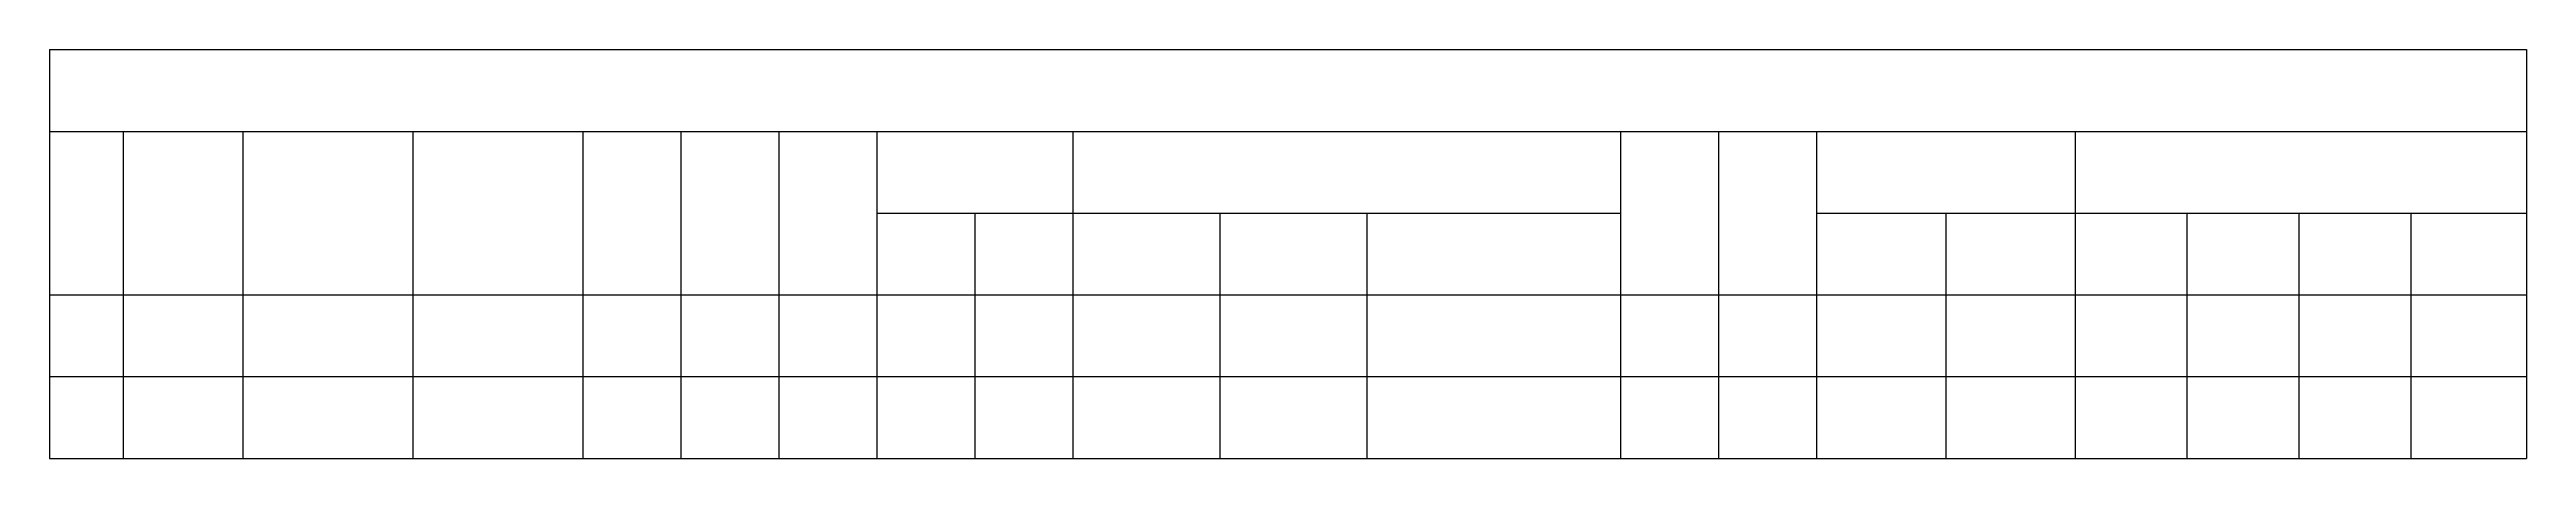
# Model space of a CAD drawing. Extents: x -288892 to 250096, y -100054 to 404668.
# Drawn here: x 41992 to 72327, y -84254 to -79254 of the extents above; entities that cross this region are included whole.
import ezdxf

# ---------------------------------------------------------------- set-up
doc = ezdxf.new("R2010")
doc.units = 0
doc.header["$LTSCALE"] = 1000
doc.header["$MEASUREMENT"] = 0
doc.layers.add('TEL_TEXT', color=3, linetype='CONTINUOUS')
doc.layers.add('表格线', color=3, linetype='CONTINUOUS')
doc.styles.add('_TEL_DIM', font='SIMPLEX', dxfattribs={"width": 0.8, "height": 3.5, "bigfont": 'HZTXT'})

msp = doc.modelspace()

# ---------------------------------------------------------------- linework, layer by layer
at = {"layer": '表格线'}
for p, q in [((41992, -79254), (41992, -84254)), ((41992, -79254), (72327, -79254)), ((72327, -79254), (72327, -84254)), ((41992, -80254), (72327, -80254)), ((42894, -80254), (42894, -84254)), ((44358, -80254), (44358, -84254)), ((44358, -80254), (44358, -84254)), ((44358, -80254), (44358, -84254)), ((46443, -80254), (46443, -84254)), ((48524, -80254), (48524, -84254)), ((49724, -80254), (49724, -84254)), ((50924, -80254), (50924, -84254)), ((52124, -80254), (52124, -84254)), ((54524, -80254), (54524, -84254)), ((61230, -80254), (61230, -84254)), ((62430, -80254), (62430, -84254)), ((63630, -80254), (63630, -84254)), ((66798, -80254), (66798, -84254)), ((66798, -80254), (66798, -84254)), ((52124, -81254), (61230, -81254)), ((53324, -81254), (53324, -84254)), ((53324, -81254), (53324, -84254)), ((56324, -81254), (56324, -84254)), ((58124, -81254), (58124, -84254)), ((63630, -81254), (72327, -81254)), ((65214, -81254), (65214, -84254)), ((68169, -81254), (68169, -84254)), ((69539, -81254), (69539, -84254)), ((70909, -81254), (70909, -84254)), ((41992, -82254), (72327, -82254)), ((41992, -83254), (72327, -83254)), ((41992, -84254), (72327, -84254))]:
    msp.add_line(p, q, dxfattribs=at)

# ---------------------------------------------------------------- texts
at = {"layer": 'TEL_TEXT', "insert": (66798, -83754), "char_height": 3.5, "width": 2.52, "attachment_point": 1, "style": '_TEL_DIM'}
msp.add_mtext('-', dxfattribs=at)

doc.saveas('drawing.dxf')
